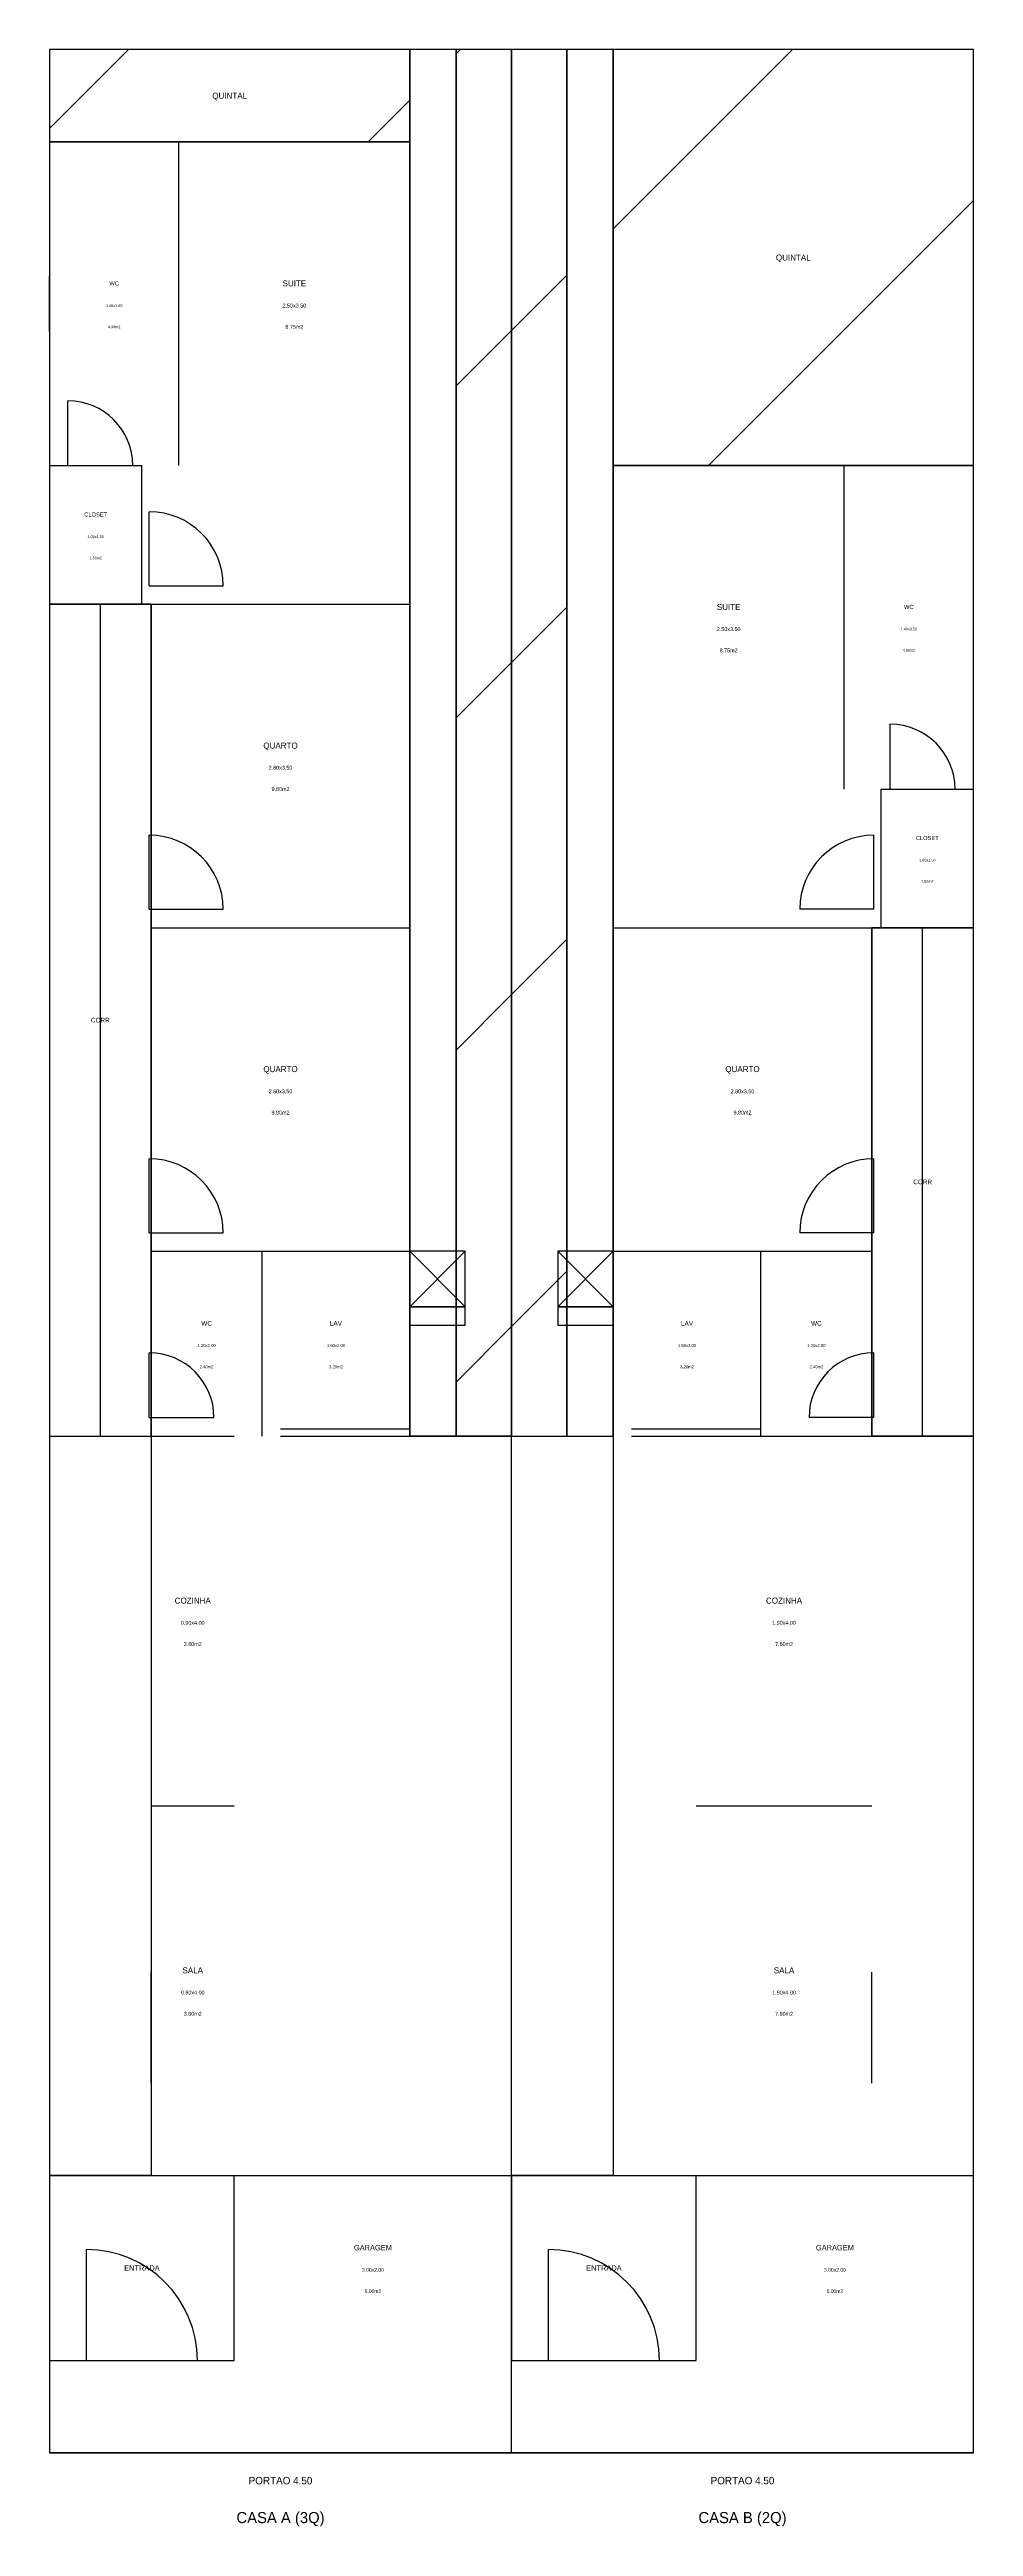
# Model space of a CAD drawing. Header units: millimetres. Extents: x 0 to 10000, y -796 to 26000.
import ezdxf
from ezdxf.enums import TextEntityAlignment as Align

# ---------------------------------------------------------------- set-up
doc = ezdxf.new("R2010")
doc.units = ezdxf.units.MM
doc.linetypes.add('DASHED', pattern=[50, -50])
for name, color, linetype in [('BANCADA', 5, 'Continuous'), ('CALCADA', 252, 'Continuous'), ('CHURRASQ', 1, 'Continuous'), ('CORR_INT', 8, 'Continuous'), ('DIVISAS', 8, 'Continuous'), ('ESCADA', 8, 'Continuous'), ('HATCH_PERM', 152, 'Continuous'), ('JANELAS', 3, 'Continuous'), ('PAREDES', 7, 'Continuous'), ('PORTAS', 30, 'Continuous'), ('TEXTOS', 5, 'Continuous')]:
    doc.layers.add(name, color=color, linetype=linetype)

msp = doc.modelspace()

# ---------------------------------------------------------------- hatches: boundary and pattern name
at = {"layer": 'HATCH_PERM'}
h = msp.add_hatch(dxfattribs=at)
h.set_pattern_fill('ANSI31', scale=800)
h.paths.add_polyline_path([(0, 25000), (3900, 25000), (3900, 26000), (0, 26000)])
h = msp.add_hatch(dxfattribs=at)
h.set_pattern_fill('ANSI31', scale=800)
h.paths.add_polyline_path([(4400, 11000), (5000, 11000), (5000, 26000), (4400, 26000)])
h = msp.add_hatch(dxfattribs=at)
h.set_pattern_fill('ANSI31', scale=800)
h.paths.add_polyline_path([(5000, 11000), (5600, 11000), (5600, 26000), (5000, 26000)])
h = msp.add_hatch(dxfattribs=at)
h.set_pattern_fill('ANSI31', scale=800)
h.paths.add_polyline_path([(6100, 21500), (10000, 21500), (10000, 26000), (6100, 26000)])

# ---------------------------------------------------------------- linework, layer by layer
at = {"layer": 'BANCADA'}
for points in [[(3900, 12200), (4500, 12200), (4500, 12400), (3900, 12400)], [(5500, 12200), (6100, 12200), (6100, 12400), (5500, 12400)]]:
    msp.add_lwpolyline(points, close=True, dxfattribs=at)
at = {"layer": 'CALCADA'}
for points in [[(3900, 11000), (4400, 11000), (4400, 26000), (3900, 26000)], [(5600, 11000), (6100, 11000), (6100, 26000), (5600, 26000)]]:
    msp.add_lwpolyline(points, close=True, dxfattribs=at)
at = {"layer": 'CHURRASQ'}
for p, q in [((3900, 12400), (4500, 13000)), ((3900, 13000), (4500, 12400)), ((5500, 12400), (6100, 13000)), ((5500, 13000), (6100, 12400))]:
    msp.add_line(p, q, dxfattribs=at)
for points in [[(3900, 12400), (4500, 12400), (4500, 13000), (3900, 13000)], [(5500, 12400), (6100, 12400), (6100, 13000), (5500, 13000)]]:
    msp.add_lwpolyline(points, close=True, dxfattribs=at)
at = {"layer": 'CORR_INT', "linetype": 'DASHED'}
for p, q in [((550, 11000), (550, 20000)), ((9450, 11000), (9450, 16500))]:
    msp.add_line(p, q, dxfattribs=at)
at = {"layer": 'CORR_INT'}
for points in [[(0, 11000), (1100, 11000), (1100, 20000), (0, 20000)], [(8900, 11000), (10000, 11000), (10000, 16500), (8900, 16500)]]:
    msp.add_lwpolyline(points, close=True, dxfattribs=at)
at = {"layer": 'DIVISAS'}
msp.add_line((5000, 0), (5000, 26000), dxfattribs=at)
msp.add_lwpolyline([(0, 0), (10000, 0), (10000, 26000), (0, 26000)], close=True, dxfattribs=at)
at = {"layer": 'ESCADA'}
for p, q in [((3900, 11960), (3900, 11960)), ((6100, 11960), (6100, 11960)), ((3900, 11720), (3900, 11720)), ((6100, 11720), (6100, 11720)), ((3900, 11480), (3900, 11480)), ((6100, 11480), (6100, 11480)), ((3900, 11240), (3900, 11240)), ((6100, 11240), (6100, 11240))]:
    msp.add_line(p, q, dxfattribs=at)
for points in [[(3900, 11000), (3900, 11000), (3900, 12200), (3900, 12200)], [(6100, 11000), (6100, 11000), (6100, 12200), (6100, 12200)]]:
    msp.add_lwpolyline(points, close=True, dxfattribs=at)
at = {"layer": 'HATCH_PERM'}
for points in [[(0, 25000), (3900, 25000), (3900, 26000), (0, 26000)], [(4400, 11000), (5000, 11000), (5000, 26000), (4400, 26000)], [(5000, 11000), (5600, 11000), (5600, 26000), (5000, 26000)], [(6100, 21500), (10000, 21500), (10000, 26000), (6100, 26000)]]:
    msp.add_lwpolyline(points, close=True, dxfattribs=at)
at = {"layer": 'JANELAS'}
for p, q in [((2050, 25000), (3250, 25000)), ((0, 22950), (0, 23550)), ((6750, 21500), (7950, 21500)), ((10000, 19450), (10000, 20050)), ((3900, 17650), (3900, 18850)), ((3900, 14150), (3900, 15350)), ((6100, 14150), (6100, 15350)), ((3900, 11700), (3900, 12300)), ((6100, 11700), (6100, 12300)), ((1100, 4000), (1100, 5200)), ((8900, 4000), (8900, 5200))]:
    msp.add_line(p, q, dxfattribs=at)
at = {"layer": 'PAREDES'}
for p, q in [((1400, 21500), (1400, 25000)), ((0, 21500), (1000, 21500)), ((1000, 20000), (1000, 21500)), ((8600, 18000), (8600, 21500)), ((1100, 20000), (3900, 20000)), ((9000, 16500), (9000, 18000)), ((9000, 18000), (10000, 18000)), ((1100, 16500), (3900, 16500)), ((6100, 16500), (8900, 16500)), ((1100, 13000), (3900, 13000)), ((2300, 11000), (2300, 13000)), ((6100, 13000), (8900, 13000)), ((7700, 11000), (7700, 13000)), ((1100, 11000), (2000, 11000)), ((7000, 11000), (8900, 11000)), ((1100, 7000), (2000, 7000)), ((7000, 7000), (8900, 7000)), ((0, 3000), (5000, 3000)), ((2000, 1000), (2000, 3000)), ((5000, 3000), (10000, 3000)), ((7000, 1000), (7000, 3000))]:
    msp.add_line(p, q, dxfattribs=at)
for points in [[(0, 1000), (2000, 1000), (2000, 3000), (5000, 3000), (5000, 11000), (3900, 11000), (3900, 20000), (3900, 20000), (3900, 25000), (0, 25000), (0, 20000), (1100, 20000), (1100, 3000), (0, 3000), (0, 1000)], [(5000, 1000), (7000, 1000), (7000, 3000), (10000, 3000), (10000, 11000), (8900, 11000), (8900, 16500), (10000, 16500), (10000, 21500), (6100, 21500), (6100, 16500), (6100, 16500), (6100, 3000), (5000, 3000), (5000, 1000)]]:
    msp.add_lwpolyline(points, close=True, dxfattribs=at)
at = {"layer": 'PORTAS'}
for p, q in [((200, 21500), (200, 22200)), ((200, 21500), (900, 21500)), ((1080, 20200), (1080, 21000)), ((1080, 20200), (1880, 20200)), ((9100, 18000), (9100, 18700)), ((9100, 18000), (9800, 18000)), ((1080, 16700), (1080, 17500)), ((8920, 16700), (8920, 17500)), ((1080, 16700), (1880, 16700)), ((8920, 16700), (8120, 16700)), ((1080, 13200), (1080, 14000)), ((8920, 13200), (8920, 14000)), ((1080, 13200), (1880, 13200)), ((8920, 13200), (8120, 13200)), ((1080, 11200), (1080, 11900)), ((8920, 11200), (8920, 11900)), ((1080, 11200), (1780, 11200)), ((2500, 11080), (3900, 11080)), ((2500, 11000), (3900, 11000)), ((6300, 11080), (7700, 11080)), ((6300, 11000), (7700, 11000)), ((8920, 11200), (8220, 11200)), ((400, 1000), (400, 2200)), ((5400, 1000), (5400, 2200)), ((400, 1000), (1600, 1000)), ((5400, 1000), (6600, 1000))]:
    msp.add_line(p, q, dxfattribs=at)
at = {"layer": 'PORTAS', "lineweight": 50}
for p, q in [((0, 0), (5000, 0)), ((5000, 0), (10000, 0))]:
    msp.add_line(p, q, dxfattribs=at)
at = {"layer": 'PORTAS'}
for centre, radius, start, end in [((200, 21500), 700, 0, 90), ((1080, 20200), 800, 0, 90), ((9100, 18000), 700, 0, 90), ((1080, 16700), 800, 0, 90), ((8920, 16700), 800, 90, 180), ((1080, 13200), 800, 0, 90), ((8920, 13200), 800, 90, 180), ((1080, 11200), 700, 0, 90), ((8920, 11200), 700, 90, 180), ((400, 1000), 1200, 0, 90), ((5400, 1000), 1200, 0, 90)]:
    msp.add_arc(centre, radius, start, end, dxfattribs=at)

# ---------------------------------------------------------------- texts
at = {"layer": 'TEXTOS'}
for s, height, p in [('QUINTAL', 65, (1950, 25500)), ('QUINTAL', 65, (8050, 23750)), ('WC', 45, (700, 23470)), ('SUITE', 65, (2650, 23470)), ('1.40x3.50', 29.2, (700, 23230)), ('2.50x3.50', 42.2, (2650, 23230)), ('4.90m2', 29.2, (700, 23000)), ('8.75m2', 42.2, (2650, 23000)), ('CLOSET', 45, (500, 20970)), ('1.00x1.50', 29.2, (500, 20730)), ('1.50m2', 29.2, (500, 20500)), ('SUITE', 65, (7350, 19970)), ('WC', 45, (9300, 19970)), ('2.50x3.50', 42.2, (7350, 19730)), ('1.40x3.50', 29.2, (9300, 19730)), ('8.75m2', 42.2, (7350, 19500)), ('4.90m2', 29.2, (9300, 19500)), ('QUARTO', 65, (2500, 18470)), ('2.80x3.50', 42.2, (2500, 18230)), ('9.80m2', 42.2, (2500, 18000)), ('CLOSET', 45, (9500, 17470)), ('1.00x1.50', 29.2, (9500, 17230)), ('1.50m2', 29.2, (9500, 17000)), ('CORR', 50, (550, 15500)), ('QUARTO', 65, (2500, 14970)), ('2.80x3.50', 42.2, (2500, 14730)), ('QUARTO', 65, (7500, 14970)), ('2.80x3.50', 42.2, (7500, 14730)), ('9.80m2', 42.2, (2500, 14500)), ('9.80m2', 42.2, (7500, 14500)), ('CORR', 50, (9450, 13750)), ('WC', 50, (1700, 12220)), ('LAV', 50, (3100, 12220)), ('LAV', 50, (6900, 12220)), ('WC', 50, (8300, 12220)), ('1.20x2.00', 32.5, (1700, 11980)), ('1.60x2.00', 32.5, (3100, 11980)), ('1.60x2.00', 32.5, (6900, 11980)), ('1.20x2.00', 32.5, (8300, 11980)), ('2.40m2', 32.5, (1700, 11750)), ('3.20m2', 32.5, (3100, 11750)), ('3.20m2', 32.5, (6900, 11750)), ('2.40m2', 32.5, (8300, 11750)), ('COZINHA', 65, (1550, 9220)), ('COZINHA', 65, (7950, 9220)), ('0.90x4.00', 42.2, (1550, 8980)), ('1.90x4.00', 42.2, (7950, 8980)), ('3.60m2', 42.2, (1550, 8750)), ('7.60m2', 42.2, (7950, 8750)), ('SALA', 65, (1550, 5220)), ('SALA', 65, (7950, 5220)), ('0.90x4.00', 42.2, (1550, 4980)), ('1.90x4.00', 42.2, (7950, 4980)), ('3.60m2', 42.2, (1550, 4750)), ('7.60m2', 42.2, (7950, 4750)), ('GARAGEM', 60, (3500, 2220)), ('GARAGEM', 60, (8500, 2220)), ('ENTRADA', 60, (1000, 2000)), ('3.00x2.00', 39, (3500, 1980)), ('ENTRADA', 60, (6000, 2000)), ('3.00x2.00', 39, (8500, 1980)), ('6.00m2', 39, (3500, 1750)), ('6.00m2', 39, (8500, 1750)), ('PORTAO 4.50', 80, (2500, -300)), ('PORTAO 4.50', 80, (7500, -300)), ('CASA A (3Q)', 120, (2500, -700)), ('CASA B (2Q)', 120, (7500, -700))]:
    msp.add_text(s, height=height, dxfattribs=at).set_placement(p, align=Align.MIDDLE_CENTER)

doc.saveas('drawing.dxf')
